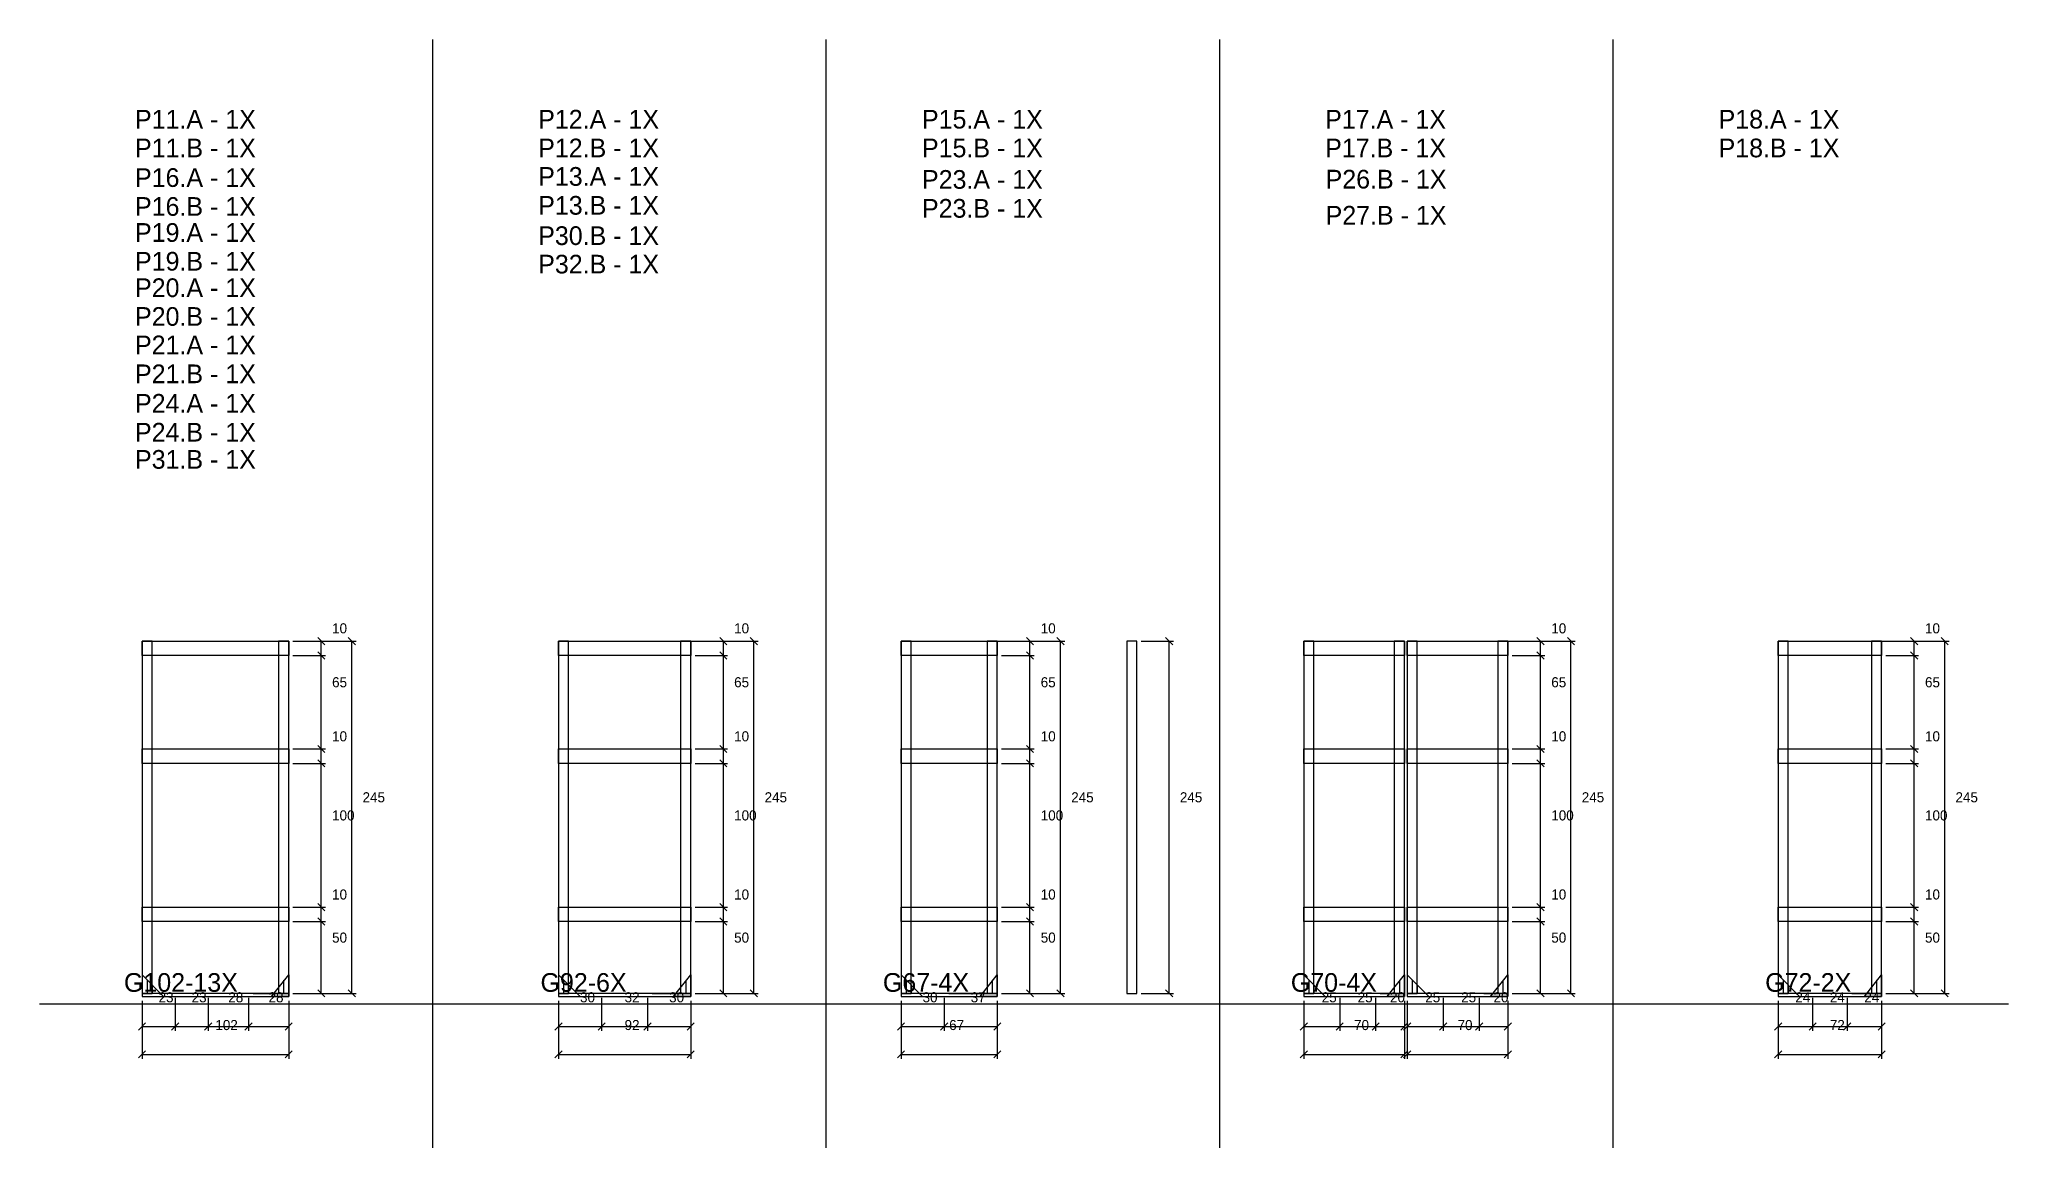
# Model space of a CAD drawing. Header units: metres. Extents: x 14488 to 20654, y -3015 to -1095.
# Drawn here: x 19284 to 20654, y -1866 to -1095 of the extents above; entities that cross this region are included whole.
import ezdxf

# ---------------------------------------------------------------- set-up
doc = ezdxf.new("R2010")
doc.units = ezdxf.units.M

msp = doc.modelspace()

# ---------------------------------------------------------------- texts
at = {"layer": 'COTA', "color": 1}
for s, p in [('10', (19487.6, -1508.4)), ('10', (19767.3, -1508.4)), ('10', (19980.6, -1508.4)), ('10', (20335.8, -1508.4)), ('10', (20595.8, -1508.4)), ('65', (19487.6, -1545.9)), ('65', (19767.3, -1545.9)), ('65', (19980.6, -1545.9)), ('65', (20335.8, -1545.9)), ('65', (20595.8, -1545.9)), ('10', (19487.6, -1583.5)), ('10', (19767.3, -1583.5)), ('10', (19980.6, -1583.5)), ('10', (20335.8, -1583.5)), ('10', (20595.8, -1583.5)), ('245', (19508.8, -1625.9)), ('245', (19788.5, -1625.9)), ('245', (20001.8, -1625.9)), ('245', (20077.4, -1625.9)), ('245', (20357, -1625.9)), ('245', (20617, -1625.9)), ('100', (19487.6, -1638.5)), ('100', (19767.3, -1638.5)), ('100', (19980.6, -1638.5)), ('100', (20335.8, -1638.5)), ('100', (20595.8, -1638.5)), ('10', (19487.6, -1693.5)), ('10', (19767.3, -1693.5)), ('10', (19980.6, -1693.5)), ('10', (20335.8, -1693.5)), ('10', (20595.8, -1693.5)), ('50', (19487.6, -1723.5)), ('50', (19767.3, -1723.5)), ('50', (19980.6, -1723.5)), ('50', (20335.8, -1723.5)), ('50', (20595.8, -1723.5)), ('23', (19366.9, -1765)), ('23', (19389.9, -1765)), ('28', (19415.4, -1765)), ('28', (19443.4, -1765)), ('30', (19660.1, -1765)), ('32', (19691.1, -1765)), ('30', (19722.1, -1765)), ('30', (19898.4, -1765)), ('37', (19931.9, -1765)), ('25', (20176.1, -1765)), ('25', (20201.1, -1765)), ('20', (20223.6, -1765)), ('25', (20248.1, -1765)), ('25', (20273.1, -1765)), ('20', (20295.6, -1765)), ('24', (20505.6, -1765)), ('24', (20529.6, -1765)), ('24', (20553.6, -1765)), ('102', (19406.4, -1784.3)), ('92', (19691.1, -1784.3)), ('67', (19916.9, -1784.3)), ('70', (20198.6, -1784.3)), ('70', (20270.6, -1784.3)), ('72', (20529.6, -1784.3))]:
    msp.add_text(s, height=7, dxfattribs=at).set_placement(p)
at = {"layer": 'Texto Seção', "color": 7}
for s, p in [('P11.A - 1X', (19350.5, -1157.3)), ('P12.A - 1X', (19631, -1157.3)), ('P15.A - 1X', (19898, -1157.3)), ('P17.A - 1X', (20178.5, -1157.3)), ('P18.A - 1X', (20452.2, -1157.3)), ('P11.B - 1X', (19350.5, -1177.3)), ('P12.B - 1X', (19631, -1177.3)), ('P15.B - 1X', (19898, -1177.3)), ('P17.B - 1X', (20178.5, -1177.3)), ('P18.B - 1X', (20452.2, -1177.3)), ('P16.A - 1X', (19350.5, -1197.9)), ('P13.A - 1X', (19631, -1197.1)), ('P23.A - 1X', (19898, -1199.2)), ('P26.B - 1X', (20178.8, -1199)), ('P16.B - 1X', (19350.5, -1218)), ('P13.B - 1X', (19631, -1217.2)), ('P23.B - 1X', (19898, -1219.3)), ('P27.B - 1X', (20178.8, -1224.1)), ('P19.A - 1X', (19350.5, -1236.1)), ('P30.B - 1X', (19631, -1238.3)), ('P19.B - 1X', (19350.5, -1256.1)), ('P32.B - 1X', (19631, -1258.1)), ('P20.A - 1X', (19350.5, -1274.5)), ('P20.B - 1X', (19350.5, -1294.5)), ('P21.A - 1X', (19350.5, -1314.3)), ('P21.B - 1X', (19350.5, -1334.4)), ('P24.A - 1X', (19350.5, -1354.9)), ('P24.B - 1X', (19350.5, -1375)), ('P31.B - 1X', (19350.5, -1393.9)), ('G102-13X', (19342.8, -1757.7)), ('G92-6X', (19632.6, -1757.7)), ('G67-4X', (19870.8, -1757.7)), ('G70-4X', (20154.6, -1757.7)), ('G72-2X', (20484.6, -1757.7))]:
    msp.add_text(s, height=13, dxfattribs=at).set_placement(p)

# ---------------------------------------------------------------- linework, layer by layer
at = {"layer": 'COTA', "color": 4}
for p, q in [((19460.4, -1513.8), (19504.3, -1513.8)), ((19460.4, -1513.8), (19483.1, -1513.8)), ((19480.1, -1523.8), (19480.1, -1513.8)), ((19501.3, -1758.8), (19501.3, -1513.8)), ((19679.9, -1513.8), (19784, -1513.8)), ((19740.1, -1513.8), (19762.8, -1513.8)), ((19759.8, -1523.8), (19759.8, -1513.8)), ((19781, -1758.8), (19781, -1513.8)), ((19890.1, -1513.8), (19997.3, -1513.8)), ((19953.4, -1513.8), (19976.1, -1513.8)), ((19973.1, -1523.8), (19973.1, -1513.8)), ((19994.3, -1758.8), (19994.3, -1513.8)), ((20050.4, -1513.8), (20072.9, -1513.8)), ((20069.9, -1758.8), (20069.9, -1513.8)), ((20265.4, -1513.8), (20352.5, -1513.8)), ((20308.6, -1513.8), (20331.3, -1513.8)), ((20328.3, -1523.8), (20328.3, -1513.8)), ((20349.5, -1758.8), (20349.5, -1513.8)), ((20525.4, -1513.8), (20612.5, -1513.8)), ((20568.6, -1513.8), (20591.3, -1513.8)), ((20588.3, -1523.8), (20588.3, -1513.8)), ((20609.5, -1758.8), (20609.5, -1513.8)), ((19460.4, -1523.8), (19483.1, -1523.8)), ((19460.4, -1523.8), (19483.1, -1523.8)), ((19480.1, -1588.8), (19480.1, -1523.8)), ((19740.1, -1523.8), (19762.8, -1523.8)), ((19740.1, -1523.8), (19762.8, -1523.8)), ((19759.8, -1588.8), (19759.8, -1523.8)), ((19953.4, -1523.8), (19976.1, -1523.8)), ((19953.4, -1523.8), (19976.1, -1523.8)), ((19973.1, -1588.8), (19973.1, -1523.8)), ((20308.6, -1523.8), (20331.3, -1523.8)), ((20308.6, -1523.8), (20331.3, -1523.8)), ((20328.3, -1588.8), (20328.3, -1523.8)), ((20568.6, -1523.8), (20591.3, -1523.8)), ((20568.6, -1523.8), (20591.3, -1523.8)), ((20588.3, -1588.8), (20588.3, -1523.8)), ((19460.4, -1588.8), (19483.1, -1588.8)), ((19460.4, -1588.8), (19483.1, -1588.8)), ((19480.1, -1598.8), (19480.1, -1588.8)), ((19740.1, -1588.8), (19762.8, -1588.8)), ((19740.1, -1588.8), (19762.8, -1588.8)), ((19759.8, -1598.8), (19759.8, -1588.8)), ((19953.4, -1588.8), (19976.1, -1588.8)), ((19953.4, -1588.8), (19976.1, -1588.8)), ((19973.1, -1598.8), (19973.1, -1588.8)), ((20308.6, -1588.8), (20331.3, -1588.8)), ((20308.6, -1588.8), (20331.3, -1588.8)), ((20328.3, -1598.8), (20328.3, -1588.8)), ((20568.6, -1588.8), (20591.3, -1588.8)), ((20568.6, -1588.8), (20591.3, -1588.8)), ((20588.3, -1598.8), (20588.3, -1588.8)), ((19460.4, -1598.8), (19483.1, -1598.8)), ((19460.4, -1598.8), (19483.1, -1598.8)), ((19480.1, -1698.8), (19480.1, -1598.8)), ((19740.1, -1598.8), (19762.8, -1598.8)), ((19740.1, -1598.8), (19762.8, -1598.8)), ((19759.8, -1698.8), (19759.8, -1598.8)), ((19953.4, -1598.8), (19976.1, -1598.8)), ((19953.4, -1598.8), (19976.1, -1598.8)), ((19973.1, -1698.8), (19973.1, -1598.8)), ((20308.6, -1598.8), (20331.3, -1598.8)), ((20308.6, -1598.8), (20331.3, -1598.8)), ((20328.3, -1698.8), (20328.3, -1598.8)), ((20568.6, -1598.8), (20591.3, -1598.8)), ((20568.6, -1598.8), (20591.3, -1598.8)), ((20588.3, -1698.8), (20588.3, -1598.8)), ((19460.4, -1698.8), (19483.1, -1698.8)), ((19460.4, -1698.8), (19483.1, -1698.8)), ((19460.4, -1708.8), (19483.1, -1708.8)), ((19460.4, -1708.8), (19483.1, -1708.8)), ((19480.1, -1708.8), (19480.1, -1698.8)), ((19480.1, -1758.8), (19480.1, -1708.8)), ((19740.1, -1698.8), (19762.8, -1698.8)), ((19740.1, -1698.8), (19762.8, -1698.8)), ((19740.1, -1708.8), (19762.8, -1708.8)), ((19740.1, -1708.8), (19762.8, -1708.8)), ((19759.8, -1708.8), (19759.8, -1698.8)), ((19759.8, -1758.8), (19759.8, -1708.8)), ((19953.4, -1698.8), (19976.1, -1698.8)), ((19953.4, -1698.8), (19976.1, -1698.8)), ((19953.4, -1708.8), (19976.1, -1708.8)), ((19953.4, -1708.8), (19976.1, -1708.8)), ((19973.1, -1708.8), (19973.1, -1698.8)), ((19973.1, -1758.8), (19973.1, -1708.8)), ((20308.6, -1698.8), (20331.3, -1698.8)), ((20308.6, -1698.8), (20331.3, -1698.8)), ((20308.6, -1708.8), (20331.3, -1708.8)), ((20308.6, -1708.8), (20331.3, -1708.8)), ((20328.3, -1708.8), (20328.3, -1698.8)), ((20328.3, -1758.8), (20328.3, -1708.8)), ((20568.6, -1698.8), (20591.3, -1698.8)), ((20568.6, -1698.8), (20591.3, -1698.8)), ((20568.6, -1708.8), (20591.3, -1708.8)), ((20568.6, -1708.8), (20591.3, -1708.8)), ((20588.3, -1708.8), (20588.3, -1698.8)), ((20588.3, -1758.8), (20588.3, -1708.8)), ((19355.4, -1764), (19355.4, -1784.8)), ((19355.4, -1764), (19355.4, -1804.2)), ((19378.4, -1761.8), (19378.4, -1784.8)), ((19378.4, -1761.8), (19378.4, -1784.8)), ((19401.4, -1761.8), (19401.4, -1784.8)), ((19401.4, -1761.8), (19401.4, -1784.8)), ((19429.4, -1761.8), (19429.4, -1784.8)), ((19429.4, -1761.8), (19429.4, -1784.8)), ((19457.4, -1764), (19457.4, -1804.2)), ((19457.4, -1764), (19457.4, -1784.8)), ((19460.4, -1758.8), (19504.3, -1758.8)), ((19460.4, -1758.8), (19483.1, -1758.8)), ((19645.1, -1764), (19645.1, -1804.2)), ((19645.1, -1764), (19645.1, -1784.8)), ((19675.1, -1761.8), (19675.1, -1784.8)), ((19675.1, -1761.8), (19675.1, -1784.8)), ((19707.1, -1761.8), (19707.1, -1784.8)), ((19707.1, -1761.8), (19707.1, -1784.8)), ((19737.1, -1764), (19737.1, -1804.2)), ((19737.1, -1764), (19737.1, -1784.8)), ((19740.1, -1758.8), (19784, -1758.8)), ((19740.1, -1758.8), (19762.8, -1758.8)), ((19883.4, -1764), (19883.4, -1804.2)), ((19883.4, -1764), (19883.4, -1784.8)), ((19913.4, -1761.8), (19913.4, -1784.8)), ((19913.4, -1761.8), (19913.4, -1784.8)), ((19950.4, -1764), (19950.4, -1784.8)), ((19950.4, -1764), (19950.4, -1804.2)), ((19953.4, -1758.8), (19976.1, -1758.8)), ((19953.4, -1758.8), (19997.3, -1758.8)), ((20050.4, -1758.8), (20072.9, -1758.8)), ((20163.6, -1764), (20163.6, -1784.8)), ((20163.6, -1764), (20163.6, -1804.2)), ((20188.6, -1761.8), (20188.6, -1784.8)), ((20188.6, -1761.8), (20188.6, -1784.8)), ((20213.6, -1761.8), (20213.6, -1784.8)), ((20213.6, -1761.8), (20213.6, -1784.8)), ((20233.6, -1764), (20233.6, -1804.2)), ((20233.6, -1764), (20233.6, -1784.8)), ((20235.6, -1764), (20235.6, -1784.8)), ((20235.6, -1764), (20235.6, -1804.2)), ((20260.6, -1761.8), (20260.6, -1784.8)), ((20260.6, -1761.8), (20260.6, -1784.8)), ((20285.6, -1761.8), (20285.6, -1784.8)), ((20285.6, -1761.8), (20285.6, -1784.8)), ((20305.6, -1764), (20305.6, -1784.8)), ((20305.6, -1764), (20305.6, -1804.2)), ((20308.6, -1758.8), (20352.5, -1758.8)), ((20308.6, -1758.8), (20331.3, -1758.8)), ((20493.6, -1764), (20493.6, -1784.8)), ((20493.6, -1764), (20493.6, -1804.2)), ((20517.6, -1761.8), (20517.6, -1784.8)), ((20517.6, -1761.8), (20517.6, -1784.8)), ((20541.6, -1761.8), (20541.6, -1784.8)), ((20541.6, -1761.8), (20541.6, -1784.8)), ((20565.6, -1764), (20565.6, -1804.2)), ((20565.6, -1764), (20565.6, -1784.8)), ((20568.6, -1758.8), (20612.5, -1758.8)), ((20568.6, -1758.8), (20591.3, -1758.8)), ((19355.4, -1781.8), (19378.4, -1781.8)), ((19378.4, -1781.8), (19401.4, -1781.8)), ((19401.4, -1781.8), (19429.4, -1781.8)), ((19429.4, -1781.8), (19457.4, -1781.8)), ((19645.1, -1781.8), (19675.1, -1781.8)), ((19675.1, -1781.8), (19707.1, -1781.8)), ((19707.1, -1781.8), (19737.1, -1781.8)), ((19883.4, -1781.8), (19913.4, -1781.8)), ((19913.4, -1781.8), (19950.4, -1781.8)), ((20163.6, -1781.8), (20188.6, -1781.8)), ((20188.6, -1781.8), (20213.6, -1781.8)), ((20213.6, -1781.8), (20233.6, -1781.8)), ((20235.6, -1781.8), (20260.6, -1781.8)), ((20260.6, -1781.8), (20285.6, -1781.8)), ((20285.6, -1781.8), (20305.6, -1781.8)), ((20493.6, -1781.8), (20517.6, -1781.8)), ((20517.6, -1781.8), (20541.6, -1781.8)), ((20541.6, -1781.8), (20565.6, -1781.8)), ((19355.4, -1801.2), (19457.4, -1801.2)), ((19645.1, -1801.2), (19737.1, -1801.2)), ((19883.4, -1801.2), (19950.4, -1801.2)), ((20163.6, -1801.2), (20233.6, -1801.2)), ((20235.6, -1801.2), (20305.6, -1801.2)), ((20493.6, -1801.2), (20565.6, -1801.2))]:
    msp.add_line(p, q, dxfattribs=at)
at = {"layer": 'COTA'}
for points in [[(19482.6, -1516.3), (19477.6, -1511.3)], [(19503.8, -1516.3), (19498.8, -1511.3)], [(19762.3, -1516.3), (19757.3, -1511.3)], [(19783.5, -1516.3), (19778.5, -1511.3)], [(19975.6, -1516.3), (19970.6, -1511.3)], [(19996.8, -1516.3), (19991.8, -1511.3)], [(20072.4, -1516.3), (20067.4, -1511.3)], [(20330.8, -1516.3), (20325.8, -1511.3)], [(20352, -1516.3), (20347, -1511.3)], [(20590.8, -1516.3), (20585.8, -1511.3)], [(20612, -1516.3), (20607, -1511.3)], [(19482.6, -1526.3), (19477.6, -1521.3)], [(19477.6, -1521.3), (19482.6, -1526.3)], [(19762.3, -1526.3), (19757.3, -1521.3)], [(19757.3, -1521.3), (19762.3, -1526.3)], [(19975.6, -1526.3), (19970.6, -1521.3)], [(19970.6, -1521.3), (19975.6, -1526.3)], [(20330.8, -1526.3), (20325.8, -1521.3)], [(20325.8, -1521.3), (20330.8, -1526.3)], [(20585.8, -1521.3), (20590.8, -1526.3)], [(20590.8, -1526.3), (20585.8, -1521.3)], [(19482.6, -1591.3), (19477.6, -1586.3)], [(19477.6, -1586.3), (19482.6, -1591.3)], [(19757.3, -1586.3), (19762.3, -1591.3)], [(19762.3, -1591.3), (19757.3, -1586.3)], [(19975.6, -1591.3), (19970.6, -1586.3)], [(19970.6, -1586.3), (19975.6, -1591.3)], [(20325.8, -1586.3), (20330.8, -1591.3)], [(20330.8, -1591.3), (20325.8, -1586.3)], [(20585.8, -1586.3), (20590.8, -1591.3)], [(20590.8, -1591.3), (20585.8, -1586.3)], [(19477.6, -1596.3), (19482.6, -1601.3)], [(19482.6, -1601.3), (19477.6, -1596.3)], [(19762.3, -1601.3), (19757.3, -1596.3)], [(19757.3, -1596.3), (19762.3, -1601.3)], [(19975.6, -1601.3), (19970.6, -1596.3)], [(19970.6, -1596.3), (19975.6, -1601.3)], [(20330.8, -1601.3), (20325.8, -1596.3)], [(20325.8, -1596.3), (20330.8, -1601.3)], [(20585.8, -1596.3), (20590.8, -1601.3)], [(20590.8, -1601.3), (20585.8, -1596.3)], [(19477.6, -1696.3), (19482.6, -1701.3)], [(19482.6, -1701.3), (19477.6, -1696.3)], [(19762.3, -1701.3), (19757.3, -1696.3)], [(19757.3, -1696.3), (19762.3, -1701.3)], [(19970.6, -1696.3), (19975.6, -1701.3)], [(19975.6, -1701.3), (19970.6, -1696.3)], [(20325.8, -1696.3), (20330.8, -1701.3)], [(20330.8, -1701.3), (20325.8, -1696.3)], [(20590.8, -1701.3), (20585.8, -1696.3)], [(20585.8, -1696.3), (20590.8, -1701.3)], [(19477.6, -1706.3), (19482.6, -1711.3)], [(19482.6, -1711.3), (19477.6, -1706.3)], [(19762.3, -1711.3), (19757.3, -1706.3)], [(19757.3, -1706.3), (19762.3, -1711.3)], [(19975.6, -1711.3), (19970.6, -1706.3)], [(19970.6, -1706.3), (19975.6, -1711.3)], [(20330.8, -1711.3), (20325.8, -1706.3)], [(20325.8, -1706.3), (20330.8, -1711.3)], [(20585.8, -1706.3), (20590.8, -1711.3)], [(20590.8, -1711.3), (20585.8, -1706.3)], [(19477.6, -1756.3), (19482.6, -1761.3)], [(19498.8, -1756.3), (19503.8, -1761.3)], [(19757.3, -1756.3), (19762.3, -1761.3)], [(19778.5, -1756.3), (19783.5, -1761.3)], [(19970.6, -1756.3), (19975.6, -1761.3)], [(19991.8, -1756.3), (19996.8, -1761.3)], [(20067.4, -1756.3), (20072.4, -1761.3)], [(20325.8, -1756.3), (20330.8, -1761.3)], [(20347, -1756.3), (20352, -1761.3)], [(20585.8, -1756.3), (20590.8, -1761.3)], [(20607, -1756.3), (20612, -1761.3)], [(19357.9, -1779.3), (19352.9, -1784.3)], [(19375.9, -1784.3), (19380.9, -1779.3)], [(19380.9, -1779.3), (19375.9, -1784.3)], [(19403.9, -1779.3), (19398.9, -1784.3)], [(19398.9, -1784.3), (19403.9, -1779.3)], [(19431.9, -1779.3), (19426.9, -1784.3)], [(19426.9, -1784.3), (19431.9, -1779.3)], [(19454.9, -1784.3), (19459.9, -1779.3)], [(19647.6, -1779.3), (19642.6, -1784.3)], [(19672.6, -1784.3), (19677.6, -1779.3)], [(19677.6, -1779.3), (19672.6, -1784.3)], [(19704.6, -1784.3), (19709.6, -1779.3)], [(19709.6, -1779.3), (19704.6, -1784.3)], [(19734.6, -1784.3), (19739.6, -1779.3)], [(19885.9, -1779.3), (19880.9, -1784.3)], [(19910.9, -1784.3), (19915.9, -1779.3)], [(19915.9, -1779.3), (19910.9, -1784.3)], [(19947.9, -1784.3), (19952.9, -1779.3)], [(20166.1, -1779.3), (20161.1, -1784.3)], [(20186.1, -1784.3), (20191.1, -1779.3)], [(20191.1, -1779.3), (20186.1, -1784.3)], [(20211.1, -1784.3), (20216.1, -1779.3)], [(20216.1, -1779.3), (20211.1, -1784.3)], [(20231.1, -1784.3), (20236.1, -1779.3)], [(20238.1, -1779.3), (20233.1, -1784.3)], [(20258.1, -1784.3), (20263.1, -1779.3)], [(20263.1, -1779.3), (20258.1, -1784.3)], [(20288.1, -1779.3), (20283.1, -1784.3)], [(20283.1, -1784.3), (20288.1, -1779.3)], [(20303.1, -1784.3), (20308.1, -1779.3)], [(20496.1, -1779.3), (20491.1, -1784.3)], [(20520.1, -1779.3), (20515.1, -1784.3)], [(20515.1, -1784.3), (20520.1, -1779.3)], [(20539.1, -1784.3), (20544.1, -1779.3)], [(20544.1, -1779.3), (20539.1, -1784.3)], [(20563.1, -1784.3), (20568.1, -1779.3)], [(19357.9, -1798.7), (19352.9, -1803.7)], [(19454.9, -1803.7), (19459.9, -1798.7)], [(19647.6, -1798.7), (19642.6, -1803.7)], [(19734.6, -1803.7), (19739.6, -1798.7)], [(19885.9, -1798.7), (19880.9, -1803.7)], [(19947.9, -1803.7), (19952.9, -1798.7)], [(20166.1, -1798.7), (20161.1, -1803.7)], [(20231.1, -1803.7), (20236.1, -1798.7)], [(20238.1, -1798.7), (20233.1, -1803.7)], [(20303.1, -1803.7), (20308.1, -1798.7)], [(20496.1, -1798.7), (20491.1, -1803.7)], [(20563.1, -1803.7), (20568.1, -1798.7)]]:
    msp.add_lwpolyline(points, dxfattribs=at)
at = {"layer": 'Madeira', "color": 250}
for p, q in [((19358.9, -1749.5), (19358.9, -1758.8)), ((19453.9, -1749.5), (19453.9, -1758.8)), ((19648.6, -1749.5), (19648.6, -1758.8)), ((19733.6, -1749.5), (19733.6, -1758.8)), ((19886.9, -1749.5), (19886.9, -1758.8)), ((19946.9, -1749.5), (19946.9, -1758.8)), ((20167.1, -1749.5), (20167.1, -1758.8)), ((20230.1, -1749.5), (20230.1, -1758.8)), ((20239.1, -1749.5), (20239.1, -1758.8)), ((20302.1, -1749.5), (20302.1, -1758.8)), ((20497.1, -1749.5), (20497.1, -1758.8)), ((20562.1, -1749.5), (20562.1, -1758.8)), ((19365.2, -1758.8), (19355.4, -1758.8)), ((19355.4, -1758.8), (19355.4, -1761)), ((19355.4, -1758.8), (19355.4, -1761)), ((19365.2, -1758.8), (19355.4, -1758.8)), ((19355.4, -1758.8), (19355.4, -1761)), ((19447.5, -1758.8), (19457.4, -1758.8)), ((19447.5, -1758.8), (19457.4, -1758.8)), ((19645.1, -1758.8), (19645.1, -1761)), ((19645.1, -1758.8), (19645.1, -1761)), ((19645.1, -1758.8), (19645.1, -1761)), ((19654.9, -1758.8), (19645.1, -1758.8)), ((19654.9, -1758.8), (19645.1, -1758.8)), ((19727.3, -1758.8), (19737.1, -1758.8)), ((19727.3, -1758.8), (19737.1, -1758.8)), ((19883.4, -1758.8), (19883.4, -1761)), ((19883.4, -1758.8), (19883.4, -1761)), ((19883.4, -1758.8), (19883.4, -1761)), ((19893.2, -1758.8), (19883.4, -1758.8)), ((19893.2, -1758.8), (19883.4, -1758.8)), ((19940.6, -1758.8), (19950.4, -1758.8)), ((19940.6, -1758.8), (19950.4, -1758.8)), ((20163.6, -1758.8), (20163.6, -1761)), ((20163.6, -1758.8), (20163.6, -1761)), ((20173.4, -1758.8), (20163.6, -1758.8)), ((20173.4, -1758.8), (20163.6, -1758.8)), ((20163.6, -1758.8), (20163.6, -1761)), ((20223.8, -1758.8), (20233.6, -1758.8)), ((20223.8, -1758.8), (20233.6, -1758.8)), ((20235.6, -1758.8), (20235.6, -1761)), ((20235.6, -1758.8), (20235.6, -1761)), ((20245.4, -1758.8), (20235.6, -1758.8)), ((20245.4, -1758.8), (20235.6, -1758.8)), ((20235.6, -1758.8), (20235.6, -1761)), ((20295.8, -1758.8), (20305.6, -1758.8)), ((20295.8, -1758.8), (20305.6, -1758.8)), ((20493.6, -1758.8), (20493.6, -1761)), ((20503.5, -1758.8), (20493.6, -1758.8)), ((20503.5, -1758.8), (20493.6, -1758.8)), ((20493.6, -1758.8), (20493.6, -1761)), ((20493.6, -1758.8), (20493.6, -1761)), ((20555.8, -1758.8), (20565.6, -1758.8)), ((20555.8, -1758.8), (20565.6, -1758.8))]:
    msp.add_line(p, q, dxfattribs=at)
at = {"layer": 'Madeira', "color": 1}
for p, q in [((19358.9, -1749.5), (19358.9, -1758.8)), ((19362.4, -1753), (19362.4, -1758.8)), ((19453.9, -1749.5), (19453.9, -1758.8)), ((19648.6, -1749.5), (19648.6, -1758.8)), ((19652.1, -1753), (19652.1, -1758.8)), ((19733.6, -1749.5), (19733.6, -1758.8)), ((19886.9, -1749.5), (19886.9, -1758.8)), ((19890.4, -1753), (19890.4, -1758.8)), ((19946.9, -1749.5), (19946.9, -1758.8)), ((20167.1, -1749.5), (20167.1, -1758.8)), ((20170.6, -1753), (20170.6, -1758.8)), ((20230.1, -1749.5), (20230.1, -1758.8)), ((20239.1, -1749.5), (20239.1, -1758.8)), ((20242.6, -1753), (20242.6, -1758.8)), ((20302.1, -1749.5), (20302.1, -1758.8)), ((20497.1, -1749.5), (20497.1, -1758.8)), ((20500.6, -1753), (20500.6, -1758.8)), ((20562.1, -1749.5), (20562.1, -1758.8)), ((19371.2, -1758.8), (19355.4, -1758.8)), ((19432.6, -1758.8), (19457.4, -1758.8)), ((19660.9, -1758.8), (19645.1, -1758.8)), ((19710.3, -1758.8), (19737.1, -1758.8)), ((19899.2, -1758.8), (19883.4, -1758.8)), ((19916.6, -1758.8), (19950.4, -1758.8)), ((20179.4, -1758.8), (20163.6, -1758.8)), ((20216.8, -1758.8), (20233.6, -1758.8)), ((20251.4, -1758.8), (20235.6, -1758.8)), ((20288.8, -1758.8), (20305.6, -1758.8)), ((20509.4, -1758.8), (20493.6, -1758.8)), ((20544.8, -1758.8), (20565.6, -1758.8))]:
    msp.add_line(p, q, dxfattribs=at)
at = {"layer": 'Madeira'}
for points in [[(19355.4, -1746), (19355.4, -1761), (19370.4, -1761), (19355.4, -1746)], [(19457.4, -1746), (19457.4, -1761), (19445.4, -1761), (19457.4, -1746)], [(19645.1, -1746), (19645.1, -1761), (19660.1, -1761), (19645.1, -1746)], [(19737.1, -1746), (19737.1, -1761), (19725.1, -1761), (19737.1, -1746)], [(19883.4, -1746), (19883.4, -1761), (19898.4, -1761), (19883.4, -1746)], [(19950.4, -1746), (19950.4, -1761), (19938.4, -1761), (19950.4, -1746)], [(20163.6, -1746), (20163.6, -1761), (20178.6, -1761), (20163.6, -1746)], [(20233.6, -1746), (20233.6, -1761), (20221.6, -1761), (20233.6, -1746)], [(20235.6, -1746), (20235.6, -1761), (20250.6, -1761), (20235.6, -1746)], [(20305.6, -1746), (20305.6, -1761), (20293.6, -1761), (20305.6, -1746)], [(20493.6, -1746), (20493.6, -1761), (20508.6, -1761), (20493.6, -1746)], [(20565.6, -1746), (20565.6, -1761), (20553.6, -1761), (20565.6, -1746)]]:
    msp.add_lwpolyline(points, dxfattribs=at)
at = {"layer": 'Madeira', "color": 252}
for points in [[(19355.4, -1746), (19355.4, -1761), (19370.4, -1761), (19355.4, -1746)], [(19457.4, -1746), (19457.4, -1761), (19445.4, -1761), (19457.4, -1746)], [(19645.1, -1746), (19645.1, -1761), (19660.1, -1761), (19645.1, -1746)], [(19737.1, -1746), (19737.1, -1761), (19725.1, -1761), (19737.1, -1746)], [(19883.4, -1746), (19883.4, -1761), (19898.4, -1761), (19883.4, -1746)], [(19950.4, -1746), (19950.4, -1761), (19938.4, -1761), (19950.4, -1746)], [(20163.6, -1746), (20163.6, -1761), (20178.6, -1761), (20163.6, -1746)], [(20233.6, -1746), (20233.6, -1761), (20221.6, -1761), (20233.6, -1746)], [(20235.6, -1746), (20235.6, -1761), (20250.6, -1761), (20235.6, -1746)], [(20305.6, -1746), (20305.6, -1761), (20293.6, -1761), (20305.6, -1746)], [(20493.6, -1746), (20493.6, -1761), (20508.6, -1761), (20493.6, -1746)], [(20565.6, -1746), (20565.6, -1761), (20553.6, -1761), (20565.6, -1746)]]:
    msp.add_lwpolyline(points, dxfattribs=at)
at = {"layer": 'Nível', "color": 4}
msp.add_line((19284, -1766), (20654, -1766), dxfattribs=at)
at = {"layer": 'Sarr 2.2x7', "color": 40}
for p, q in [((19355.4, -1758.8), (19355.4, -1761)), ((19457.4, -1761), (19457.4, -1758.8)), ((19645.1, -1758.8), (19645.1, -1761)), ((19737.1, -1761), (19737.1, -1758.8)), ((19883.4, -1758.8), (19883.4, -1761)), ((19950.4, -1761), (19950.4, -1758.8)), ((20163.6, -1758.8), (20163.6, -1761)), ((20233.6, -1761), (20233.6, -1758.8)), ((20235.6, -1758.8), (20235.6, -1761)), ((20305.6, -1761), (20305.6, -1758.8)), ((20493.6, -1758.8), (20493.6, -1761)), ((20565.6, -1761), (20565.6, -1758.8))]:
    msp.add_line(p, q, dxfattribs=at)
for points in [[(19457.4, -1758.8), (19355.4, -1758.8), (19355.4, -1761), (19457.4, -1761), (19457.4, -1758.8)], [(19737.1, -1758.8), (19645.1, -1758.8), (19645.1, -1761), (19737.1, -1761), (19737.1, -1758.8)], [(19950.4, -1758.8), (19883.4, -1758.8), (19883.4, -1761), (19950.4, -1761), (19950.4, -1758.8)], [(20233.6, -1758.8), (20163.6, -1758.8), (20163.6, -1761), (20233.6, -1761), (20233.6, -1758.8)], [(20305.6, -1758.8), (20235.6, -1758.8), (20235.6, -1761), (20305.6, -1761), (20305.6, -1758.8)], [(20565.6, -1758.8), (20493.6, -1758.8), (20493.6, -1761), (20565.6, -1761), (20565.6, -1758.8)]]:
    msp.add_lwpolyline(points, dxfattribs=at)
at = {"layer": 'SARR_2.2x10', "color": 60}
for points in [[(19355.4, -1513.8), (19457.4, -1513.8), (19457.4, -1523.8), (19355.4, -1523.8), (19355.4, -1513.8)], [(19645.1, -1513.8), (19737.1, -1513.8), (19737.1, -1523.8), (19645.1, -1523.8), (19645.1, -1513.8)], [(19883.4, -1513.8), (19950.4, -1513.8), (19950.4, -1523.8), (19883.4, -1523.8), (19883.4, -1513.8)], [(20163.6, -1513.8), (20233.6, -1513.8), (20233.6, -1523.8), (20163.6, -1523.8), (20163.6, -1513.8)], [(20235.6, -1513.8), (20305.6, -1513.8), (20305.6, -1523.8), (20235.6, -1523.8), (20235.6, -1513.8)], [(20493.6, -1513.8), (20565.6, -1513.8), (20565.6, -1523.8), (20493.6, -1523.8), (20493.6, -1513.8)], [(19355.4, -1588.8), (19457.4, -1588.8), (19457.4, -1598.8), (19355.4, -1598.8), (19355.4, -1588.8)], [(19645.1, -1588.8), (19737.1, -1588.8), (19737.1, -1598.8), (19645.1, -1598.8), (19645.1, -1588.8)], [(19883.4, -1588.8), (19950.4, -1588.8), (19950.4, -1598.8), (19883.4, -1598.8), (19883.4, -1588.8)], [(20163.6, -1588.8), (20233.6, -1588.8), (20233.6, -1598.8), (20163.6, -1598.8), (20163.6, -1588.8)], [(20235.6, -1588.8), (20305.6, -1588.8), (20305.6, -1598.8), (20235.6, -1598.8), (20235.6, -1588.8)], [(20493.6, -1588.8), (20565.6, -1588.8), (20565.6, -1598.8), (20493.6, -1598.8), (20493.6, -1588.8)], [(19355.4, -1698.8), (19457.4, -1698.8), (19457.4, -1708.8), (19355.4, -1708.8), (19355.4, -1698.8)], [(19645.1, -1698.8), (19737.1, -1698.8), (19737.1, -1708.8), (19645.1, -1708.8), (19645.1, -1698.8)], [(19883.4, -1698.8), (19950.4, -1698.8), (19950.4, -1708.8), (19883.4, -1708.8), (19883.4, -1698.8)], [(20163.6, -1698.8), (20233.6, -1698.8), (20233.6, -1708.8), (20163.6, -1708.8), (20163.6, -1698.8)], [(20235.6, -1698.8), (20305.6, -1698.8), (20305.6, -1708.8), (20235.6, -1708.8), (20235.6, -1698.8)], [(20493.6, -1698.8), (20565.6, -1698.8), (20565.6, -1708.8), (20493.6, -1708.8), (20493.6, -1698.8)]]:
    msp.add_lwpolyline(points, dxfattribs=at)
at = {"layer": 'SARR_7x7', "color": 40}
for points in [[(19355.4, -1758.8), (19362.4, -1758.8), (19362.4, -1513.8), (19355.4, -1513.8), (19355.4, -1758.8)], [(19450.4, -1758.8), (19457.4, -1758.8), (19457.4, -1513.8), (19450.4, -1513.8), (19450.4, -1758.8)], [(19645.1, -1758.8), (19652.1, -1758.8), (19652.1, -1513.8), (19645.1, -1513.8), (19645.1, -1758.8)], [(19730.1, -1758.8), (19737.1, -1758.8), (19737.1, -1513.8), (19730.1, -1513.8), (19730.1, -1758.8)], [(19883.4, -1758.8), (19890.4, -1758.8), (19890.4, -1513.8), (19883.4, -1513.8), (19883.4, -1758.8)], [(19943.4, -1758.8), (19950.4, -1758.8), (19950.4, -1513.8), (19943.4, -1513.8), (19943.4, -1758.8)], [(20040.4, -1758.8), (20047.4, -1758.8), (20047.4, -1513.8), (20040.4, -1513.8), (20040.4, -1758.8)], [(20163.6, -1758.8), (20170.6, -1758.8), (20170.6, -1513.8), (20163.6, -1513.8), (20163.6, -1758.8)], [(20226.6, -1758.8), (20233.6, -1758.8), (20233.6, -1513.8), (20226.6, -1513.8), (20226.6, -1758.8)], [(20235.6, -1758.8), (20242.6, -1758.8), (20242.6, -1513.8), (20235.6, -1513.8), (20235.6, -1758.8)], [(20298.6, -1758.8), (20305.6, -1758.8), (20305.6, -1513.8), (20298.6, -1513.8), (20298.6, -1758.8)], [(20493.6, -1758.8), (20500.6, -1758.8), (20500.6, -1513.8), (20493.6, -1513.8), (20493.6, -1758.8)], [(20558.6, -1758.8), (20565.6, -1758.8), (20565.6, -1513.8), (20558.6, -1513.8), (20558.6, -1758.8)]]:
    msp.add_lwpolyline(points, dxfattribs=at)
at = {"layer": 'Texto Nível', "color": 251}
for p, q in [((19557.7, -1866.1), (19557.7, -1095.3)), ((19831.4, -1866.1), (19831.4, -1095.3)), ((20105.2, -1866.1), (20105.2, -1095.3)), ((20378.9, -1866.1), (20378.9, -1095.3))]:
    msp.add_line(p, q, dxfattribs=at)

msp.set_redraw_order([(e.dxf.handle, doc.entitydb.next_handle()) for e in msp.query("TEXT MTEXT ATTDEF DIMENSION ARC_DIMENSION")])  # texts and dimensions are drawn at this point

doc.saveas('drawing.dxf')
